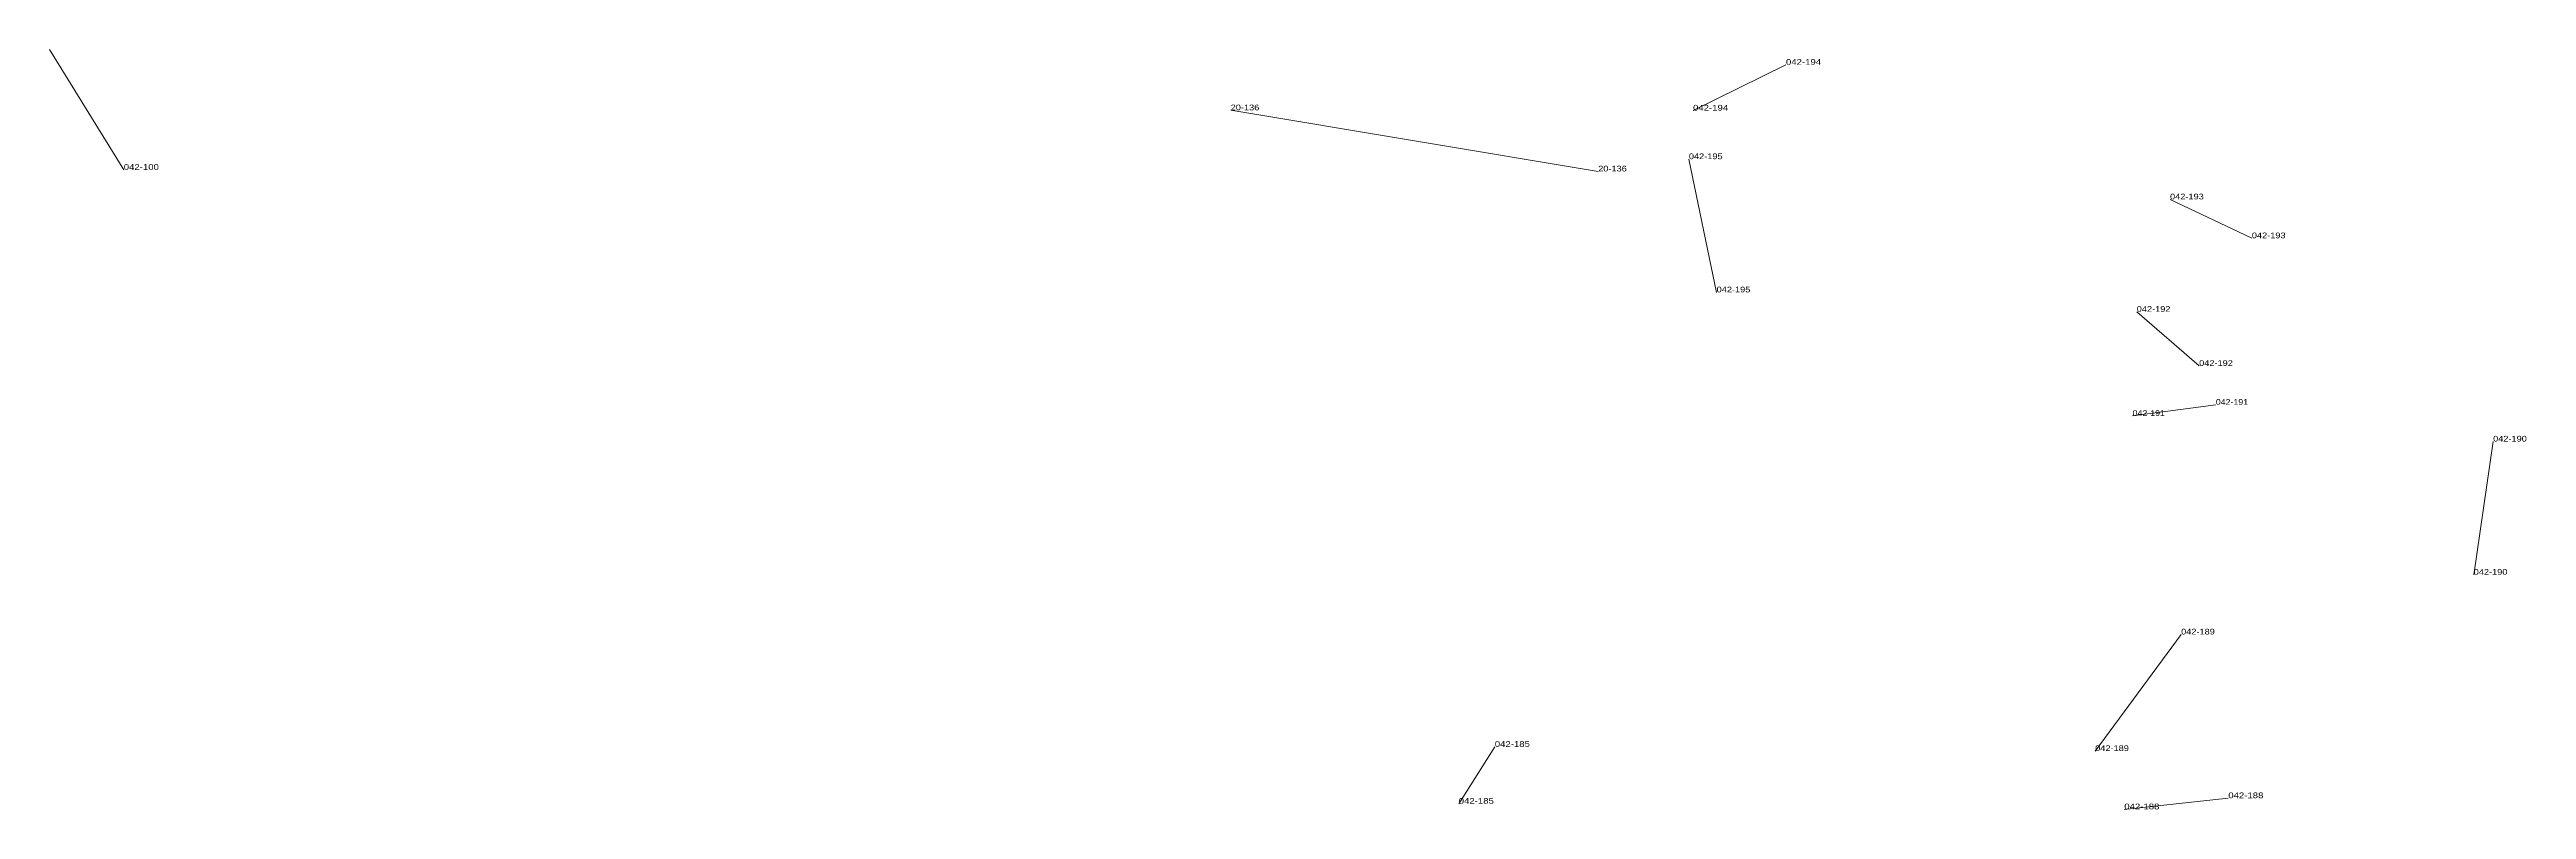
# Model space of a CAD drawing. Header units: metres. Extents: x 571156 to 607184, y 703608 to 727431.
# Drawn here: x 581321 to 582186, y 718261 to 718526 of the extents above; entities that cross this region are included whole.
import ezdxf

# ---------------------------------------------------------------- set-up
doc = ezdxf.new("R2010")
doc.units = ezdxf.units.M
doc.header["$LTSCALE"] = 0.8
doc.layers.add('60', color=7, linetype='Continuous', lineweight=13)
doc.layers.add('61', color=7, linetype='Continuous')

msp = doc.modelspace()

# ---------------------------------------------------------------- linework, layer by layer
at = {"layer": '60'}
for p, q in [((581320.82, 718526.16), (581346.76, 718484.17)), ((581320.82, 718526.16), (581346.76, 718484.17)), ((581895.13, 718504.86), (581927.6, 718520.85)), ((581895.13, 718504.86), (581927.6, 718520.85)), ((581861.98, 718483.61), (581733.57, 718504.95)), ((581861.98, 718483.61), (581733.57, 718504.95)), ((581861.98, 718483.61), (581733.57, 718504.95)), ((581893.68, 718487.9), (581903.37, 718441.39)), ((581893.68, 718487.9), (581903.37, 718441.39)), ((582090.39, 718460.28), (582061.81, 718473.85)), ((582090.39, 718460.28), (582061.81, 718473.85)), ((582071.98, 718415.71), (582050.18, 718434.6)), ((582071.98, 718415.71), (582050.18, 718434.6)), ((582077.8, 718402.14), (582048.73, 718398.26)), ((582077.8, 718402.14), (582048.73, 718398.26)), ((582167.92, 718342.79), (582174.7, 718389.3)), ((582167.92, 718342.79), (582174.7, 718389.3)), ((582035.64, 718281.25), (582065.68, 718321.95)), ((582035.64, 718281.25), (582065.68, 718321.95)), ((581813.25, 718262.84), (581825.85, 718282.71)), ((581813.25, 718262.84), (581825.85, 718282.71)), ((582045.82, 718260.9), (582082.16, 718264.78)), ((582045.82, 718260.9), (582082.16, 718264.78))]:
    msp.add_line(p, q, dxfattribs=at)

# ---------------------------------------------------------------- texts
for s, width, p in [('042-194', 1.25, (581927.6, 718520.85)), ('042-194', 1.25, (581927.6, 718520.85)), ('20-136', 1.2, (581733.57, 718504.95)), ('20-136', 1.2, (581733.57, 718504.95)), ('20-136', 1.2, (581733.57, 718504.95)), ('042-100', 1.25, (581346.76, 718484.17)), ('042-100', 1.25, (581346.76, 718484.17)), ('042-193', 1.2, (582061.81, 718473.85)), ('042-193', 1.2, (582061.81, 718473.85)), ('042-195', 1.2, (581903.37, 718441.39)), ('042-195', 1.2, (581903.37, 718441.39)), ('042-192', 1.2, (582050.18, 718434.6)), ('042-192', 1.2, (582050.18, 718434.6)), ('042-191', 1.15, (582048.73, 718398.26)), ('042-191', 1.15, (582048.73, 718398.26)), ('042-190', 1.2, (582174.7, 718389.3)), ('042-190', 1.2, (582174.7, 718389.3)), ('042-189', 1.2, (582065.68, 718321.95)), ('042-189', 1.2, (582065.68, 718321.95)), ('042-185', 1.25, (581825.85, 718282.71)), ('042-185', 1.25, (581825.85, 718282.71)), ('042-188', 1.25, (582082.16, 718264.78)), ('042-188', 1.25, (582082.16, 718264.78))]:
    msp.add_text(s, height=2, dxfattribs=dict(at, width=width)).set_placement(p)
at = {"layer": '61'}
for s, width, p in [('042-194', 1.25, (581895.13, 718504.86)), ('042-194', 1.25, (581895.13, 718504.86)), ('042-195', 1.2, (581893.68, 718487.9)), ('042-195', 1.2, (581893.68, 718487.9)), ('20-136', 1.2, (581861.98, 718483.61)), ('20-136', 1.2, (581861.98, 718483.61)), ('20-136', 1.2, (581861.98, 718483.61)), ('042-193', 1.2, (582090.39, 718460.28)), ('042-193', 1.2, (582090.39, 718460.28)), ('042-192', 1.2, (582071.98, 718415.71)), ('042-192', 1.2, (582071.98, 718415.71)), ('042-191', 1.15, (582077.8, 718402.14)), ('042-191', 1.15, (582077.8, 718402.14)), ('042-190', 1.2, (582167.92, 718342.79)), ('042-190', 1.2, (582167.92, 718342.79)), ('042-189', 1.2, (582035.64, 718281.25)), ('042-189', 1.2, (582035.64, 718281.25)), ('042-185', 1.25, (581813.25, 718262.84)), ('042-185', 1.25, (581813.25, 718262.84)), ('042-188', 1.25, (582045.82, 718260.9)), ('042-188', 1.25, (582045.82, 718260.9))]:
    msp.add_text(s, height=2, dxfattribs=dict(at, width=width)).set_placement(p)

doc.saveas('drawing.dxf')
